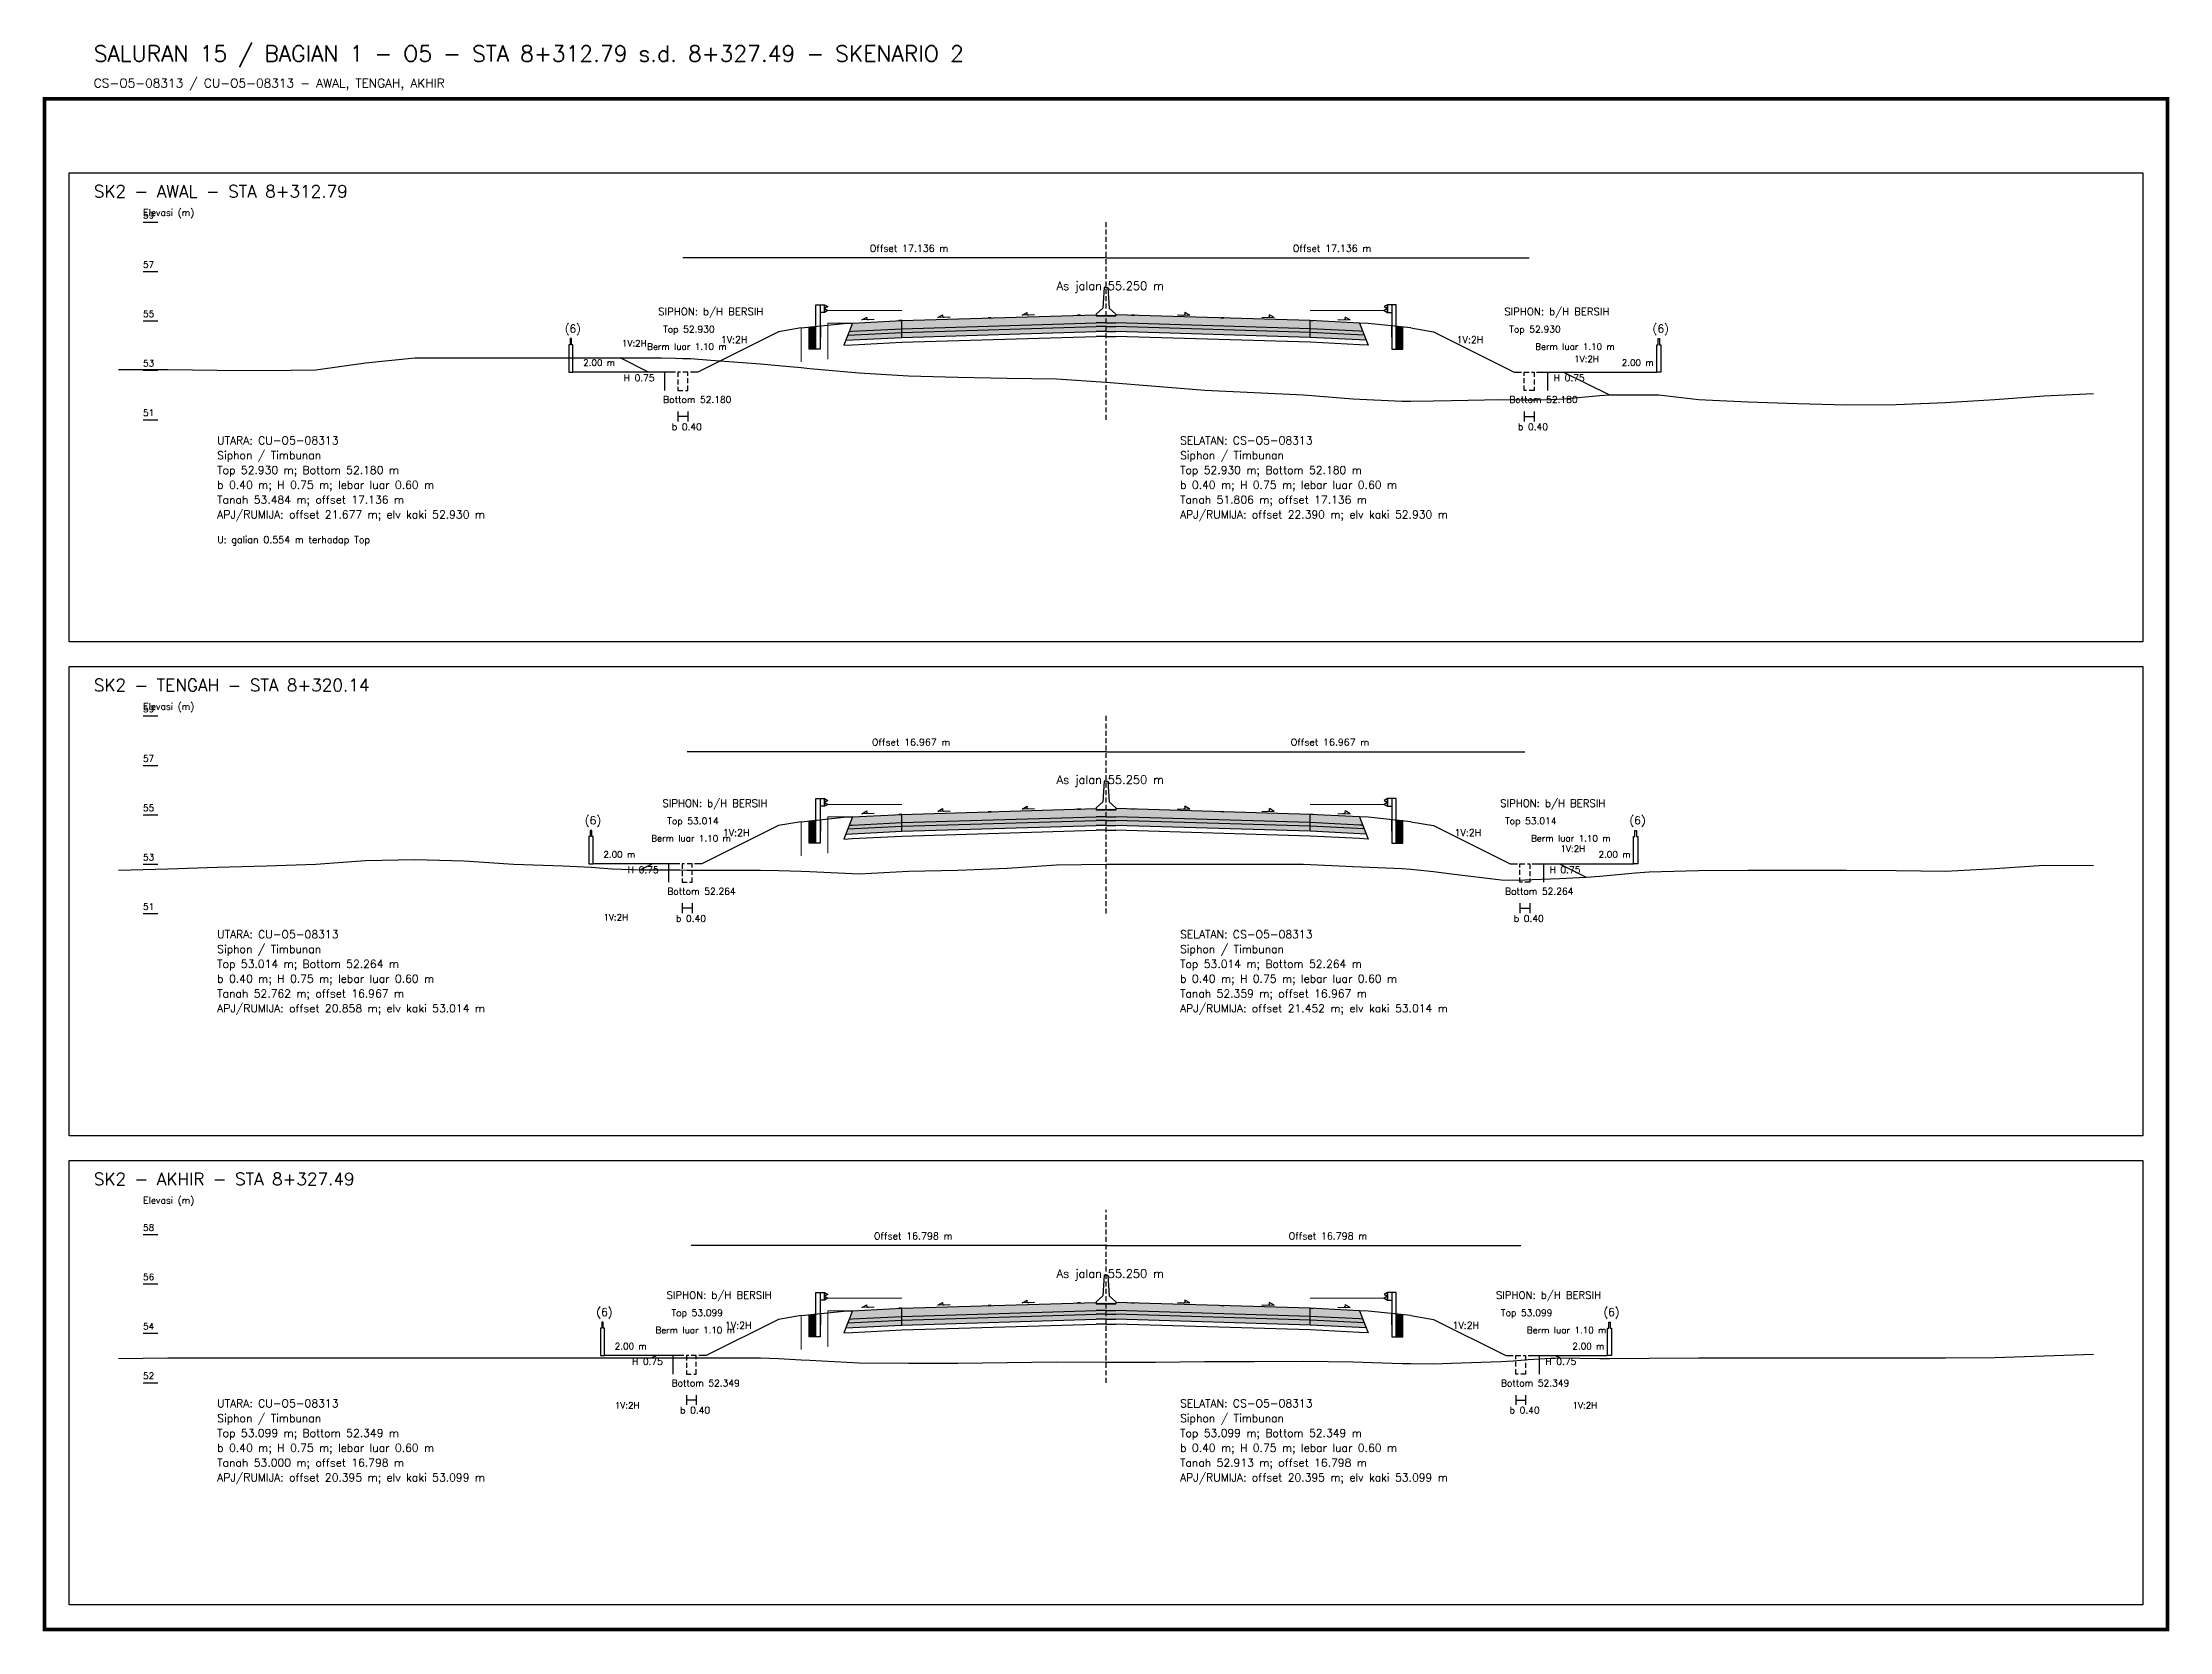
# Model space of a CAD drawing. Header units: metres. Extents: x -24715 to -24517, y 27498 to 30841.
# Drawn here: x -24618.7 to -24532.6, y 30197.3 to 30261.7 of the extents above; entities that cross this region are included whole.
import ezdxf

# ---------------------------------------------------------------- set-up
doc = ezdxf.new("R2010")
doc.units = ezdxf.units.M
doc.linetypes.add('PS_DASH', pattern=[0.3, 0.2, -0.1])
for name, color, linetype, lineweight in [('Dimensi', 230, 'Continuous', 20), ('GRS-ARSIR (HATCH)', 8, 'Continuous', 9), ('Guardrail', 20, 'Continuous', 30), ('HATCH - Beton ramping', 210, 'Continuous', 9), ('HATCH - LFA', 30, 'Continuous', 9), ('HATCH - Pavement', 50, 'Continuous', 9), ('Marka', 20, 'Continuous', 30), ('POT_ALL_GROUP', 2, 'Continuous', 70)]:
    doc.layers.add(name, color=color, linetype=linetype, lineweight=lineweight)
for name, color, linetype in [('POT_ALL_APJ', 2, 'Continuous'), ('POT_ALL_BORDER', 8, 'Continuous'), ('POT_ALL_BUILDING', 2, 'Continuous'), ('POT_ALL_CHANNEL2', 7, 'Continuous'), ('POT_ALL_DIM', 7, 'Continuous'), ('POT_ALL_GROUND', 1, 'Continuous'), ('POT_ALL_GUIDE', 8, 'Continuous'), ('POT_ALL_NOTE', 30, 'Continuous'), ('POT_ALL_ROAD', 4, 'Continuous')]:
    doc.layers.add(name, color=color, linetype=linetype)
doc.styles.get("Standard").update_dxf_attribs({"font": 'simplex.shx'})

msp = doc.modelspace()

# ---------------------------------------------------------------- texts
at = {"layer": 'POT_ALL_APJ'}
for s, height, p in [('(6)', 0.32, (-24597.57609, 30249.91127)), ('(6)', 0.32, (-24553.50956, 30249.91127)), ('2.00 m', 0.26, (-24596.82609, 30248.56127)), ('2.00 m', 0.26, (-24554.75956, 30248.56127)), ('(6)', 0.32, (-24596.75723, 30229.99575)), ('(6)', 0.32, (-24554.44757, 30229.99575)), ('2.00 m', 0.26, (-24596.00723, 30228.64575)), ('2.00 m', 0.26, (-24555.69757, 30228.64575)), ('(6)', 0.32, (-24596.29457, 30210.08023)), ('(6)', 0.32, (-24555.50422, 30210.08023)), ('2.00 m', 0.26, (-24595.54457, 30208.73023)), ('2.00 m', 0.26, (-24556.75422, 30208.73023))]:
    msp.add_text(s, height=height, dxfattribs=at).set_placement(p)
at = {"layer": 'POT_ALL_BUILDING'}
for p in [(-24593.78534, 30250.61127), (-24559.51344, 30250.61127), (-24593.61638, 30230.69575), (-24559.6824, 30230.69575), (-24593.44742, 30210.78023), (-24559.85136, 30210.78023)]:
    msp.add_text('SIPHON: b/H BERSIH', height=0.3, dxfattribs=at).set_placement(p)
at = {"layer": 'POT_ALL_CHANNEL2'}
for s, height, p in [('Top 52.930', 0.27, (-24593.58534, 30249.91127)), ('Top 52.930', 0.27, (-24559.31344, 30249.91127)), ('Bottom 52.180', 0.27, (-24593.58534, 30247.06127)), ('Bottom 52.180', 0.27, (-24559.31344, 30247.06127)), ('UTARA: CU-O5-08313', 0.32, (-24611.64939, 30245.3816)), ('SELATAN: CS-O5-08313', 0.32, (-24572.64939, 30245.3816)), ('Top 53.014', 0.27, (-24593.41638, 30229.99575)), ('Top 53.014', 0.27, (-24559.4824, 30229.99575)), ('Bottom 52.264', 0.27, (-24593.41638, 30227.14575)), ('Bottom 52.264', 0.27, (-24559.4824, 30227.14575)), ('UTARA: CU-O5-08313', 0.32, (-24611.64939, 30225.3816)), ('SELATAN: CS-O5-08313', 0.32, (-24572.64939, 30225.3816)), ('Top 53.099', 0.27, (-24593.24742, 30210.08023)), ('Top 53.099', 0.27, (-24559.65136, 30210.08023)), ('Bottom 52.349', 0.27, (-24593.24742, 30207.23023)), ('Bottom 52.349', 0.27, (-24559.65136, 30207.23023)), ('UTARA: CU-O5-08313', 0.32, (-24611.64939, 30206.3816)), ('SELATAN: CS-O5-08313', 0.32, (-24572.64939, 30206.3816))]:
    msp.add_text(s, height=height, dxfattribs=at).set_placement(p)
at = {"layer": 'POT_ALL_DIM'}
for s, height, p in [('SK2 - AWAL - STA 8+312.79', 0.5, (-24616.64939, 30255.3816)), ('59', 0.26, (-24614.64939, 30254.5316)), ('Elevasi (m)', 0.27, (-24614.64939, 30254.6316)), ('Offset 17.136 m', 0.28, (-24585.21737, 30253.1816)), ('Offset 17.136 m', 0.28, (-24568.08142, 30253.1816)), ('57', 0.26, (-24614.64939, 30252.5316)), ('As jalan 55.250 m', 0.34, (-24577.64939, 30251.6316)), ('55', 0.26, (-24614.64939, 30250.5316)), ('1V:2H', 0.26, (-24595.25572, 30249.34644)), ('Berm luar 1.10 m', 0.26, (-24594.23534, 30249.21127)), ('1V:2H', 0.28, (-24591.25233, 30249.47778)), ('1V:2H', 0.28, (-24561.44646, 30249.47778)), ('Berm luar 1.10 m', 0.26, (-24558.26344, 30249.21127)), ('53', 0.26, (-24614.64939, 30248.5316)), ('H 0.75', 0.27, (-24595.18534, 30247.93627)), ('H 0.75', 0.27, (-24557.51344, 30247.93627)), ('1V:2H', 0.26, (-24556.6865, 30248.71127)), ('51', 0.26, (-24614.64939, 30246.5316)), ('b 0.40', 0.27, (-24593.23534, 30245.96127)), ('b 0.40', 0.27, (-24558.96344, 30245.96127)), ('Siphon / Timbunan', 0.32, (-24611.64939, 30244.7816)), ('Siphon / Timbunan', 0.32, (-24572.64939, 30244.7816)), ('Top 52.930 m; Bottom 52.180 m', 0.32, (-24611.64939, 30244.1816)), ('b 0.40 m; H 0.75 m; lebar luar 0.60 m', 0.32, (-24611.64939, 30243.5816)), ('Top 52.930 m; Bottom 52.180 m', 0.32, (-24572.64939, 30244.1816)), ('b 0.40 m; H 0.75 m; lebar luar 0.60 m', 0.32, (-24572.64939, 30243.5816)), ('Tanah 53.484 m; offset 17.136 m', 0.32, (-24611.64939, 30242.9816)), ('Tanah 51.806 m; offset 17.136 m', 0.32, (-24572.64939, 30242.9816)), ('APJ/RUMIJA: offset 21.677 m; elv kaki 52.930 m', 0.32, (-24611.64939, 30242.3816)), ('APJ/RUMIJA: offset 22.390 m; elv kaki 52.930 m', 0.32, (-24572.64939, 30242.3816)), ('SK2 - TENGAH - STA 8+320.14', 0.5, (-24616.64939, 30235.3816)), ('59', 0.26, (-24614.64939, 30234.5316)), ('Elevasi (m)', 0.27, (-24614.64939, 30234.6316)), ('57', 0.26, (-24614.64939, 30232.5316)), ('Offset 16.967 m', 0.28, (-24585.13289, 30233.1816)), ('Offset 16.967 m', 0.28, (-24568.1659, 30233.1816)), ('As jalan 55.250 m', 0.34, (-24577.64939, 30231.6316)), ('55', 0.26, (-24614.64939, 30230.5316)), ('Berm luar 1.10 m', 0.26, (-24594.06638, 30229.29575)), ('1V:2H', 0.28, (-24591.16785, 30229.52002)), ('1V:2H', 0.28, (-24561.53094, 30229.52002)), ('Berm luar 1.10 m', 0.26, (-24558.4324, 30229.29575)), ('53', 0.26, (-24614.64939, 30228.5316)), ('1V:2H', 0.26, (-24557.23998, 30228.87453)), ('H 0.75', 0.27, (-24595.01638, 30228.02075)), ('H 0.75', 0.27, (-24557.6824, 30228.02075)), ('51', 0.26, (-24614.64939, 30226.5316)), ('1V:2H', 0.26, (-24596.00723, 30226.10031)), ('b 0.40', 0.27, (-24593.06638, 30226.04575)), ('b 0.40', 0.27, (-24559.1324, 30226.04575)), ('Siphon / Timbunan', 0.32, (-24611.64939, 30224.7816)), ('Siphon / Timbunan', 0.32, (-24572.64939, 30224.7816)), ('Top 53.014 m; Bottom 52.264 m', 0.32, (-24611.64939, 30224.1816)), ('Top 53.014 m; Bottom 52.264 m', 0.32, (-24572.64939, 30224.1816)), ('Tanah 52.762 m; offset 16.967 m', 0.32, (-24611.64939, 30222.9816)), ('b 0.40 m; H 0.75 m; lebar luar 0.60 m', 0.32, (-24611.64939, 30223.5816)), ('Tanah 52.359 m; offset 16.967 m', 0.32, (-24572.64939, 30222.9816)), ('b 0.40 m; H 0.75 m; lebar luar 0.60 m', 0.32, (-24572.64939, 30223.5816)), ('APJ/RUMIJA: offset 20.858 m; elv kaki 53.014 m', 0.32, (-24611.64939, 30222.3816)), ('APJ/RUMIJA: offset 21.452 m; elv kaki 53.014 m', 0.32, (-24572.64939, 30222.3816)), ('SK2 - AKHIR - STA 8+327.49', 0.5, (-24616.64939, 30215.3816)), ('Elevasi (m)', 0.27, (-24614.64939, 30214.6316)), ('58', 0.26, (-24614.64939, 30213.5316)), ('Offset 16.798 m', 0.28, (-24585.04841, 30213.1816)), ('Offset 16.798 m', 0.28, (-24568.25038, 30213.1816)), ('As jalan 55.250 m', 0.34, (-24577.64939, 30211.6316)), ('56', 0.26, (-24614.64939, 30211.5316)), ('54', 0.26, (-24614.64939, 30209.5316)), ('Berm luar 1.10 m', 0.26, (-24593.89742, 30209.38023)), ('1V:2H', 0.28, (-24591.08337, 30209.56226)), ('1V:2H', 0.28, (-24561.61542, 30209.56226)), ('Berm luar 1.10 m', 0.26, (-24558.60136, 30209.38023)), ('52', 0.26, (-24614.64939, 30207.5316)), ('H 0.75', 0.27, (-24594.84742, 30208.10523)), ('H 0.75', 0.27, (-24557.85136, 30208.10523)), ('Siphon / Timbunan', 0.32, (-24611.64939, 30205.7816)), ('1V:2H', 0.26, (-24595.54457, 30206.3316)), ('b 0.40', 0.27, (-24592.89742, 30206.13023)), ('Siphon / Timbunan', 0.32, (-24572.64939, 30205.7816)), ('b 0.40', 0.27, (-24559.30136, 30206.13023)), ('1V:2H', 0.26, (-24556.75422, 30206.3316)), ('Top 53.099 m; Bottom 52.349 m', 0.32, (-24611.64939, 30205.1816)), ('Top 53.099 m; Bottom 52.349 m', 0.32, (-24572.64939, 30205.1816)), ('Tanah 53.000 m; offset 16.798 m', 0.32, (-24611.64939, 30203.9816)), ('b 0.40 m; H 0.75 m; lebar luar 0.60 m', 0.32, (-24611.64939, 30204.5816)), ('Tanah 52.913 m; offset 16.798 m', 0.32, (-24572.64939, 30203.9816)), ('b 0.40 m; H 0.75 m; lebar luar 0.60 m', 0.32, (-24572.64939, 30204.5816)), ('APJ/RUMIJA: offset 20.395 m; elv kaki 53.099 m', 0.32, (-24611.64939, 30203.3816)), ('APJ/RUMIJA: offset 20.395 m; elv kaki 53.099 m', 0.32, (-24572.64939, 30203.3816))]:
    msp.add_text(s, height=height, dxfattribs=at).set_placement(p)
at = {"layer": 'POT_ALL_GROUP', "lineweight": 0}
for s, height, p in [('SALURAN 15 / BAGIAN 1 - O5 - STA 8+312.79 s.d. 8+327.49 - SKENARIO 2', 0.65, (-24616.64939, 30260.8816)), ('CS-O5-08313 / CU-O5-08313 - AWAL, TENGAH, AKHIR', 0.36, (-24616.64939, 30259.8316))]:
    msp.add_text(s, height=height, dxfattribs=at).set_placement(p)
at = {"layer": 'POT_ALL_NOTE'}
msp.add_text('U: galian 0.554 m terhadap Top', height=0.28, dxfattribs=at).set_placement((-24611.64939, 30241.3816))

# ---------------------------------------------------------------- blocks, each defined once
blk = doc.blocks.new('JALAN_ASLI_TIPIKAL_2OKT_METER')
at = {"layer": 'Guardrail', "lineweight": 9}
h = blk.add_hatch(dxfattribs=at)
h.set_pattern_fill('JIS_LC_20', color=256, scale=0.002)
h.set_pattern_definition([(45, (-29.65569, -21.99233), (-0.02828427, 0.02828427), []), (45, (-29.65489, -21.99233), (-0.02828427, 0.02828427), [])])
h.paths.add_polyline_path([(-12.025, -1.394), (-11.753, -1.394), (-11.753, -0.471), (-12.018, -0.498)])
h = blk.add_hatch(dxfattribs=at)
h.set_pattern_fill('JIS_LC_20', color=256, scale=0.002)
h.set_pattern_definition([(45, (-29.40569, -21.99233), (-0.02828427, 0.02828427), []), (45, (-29.40489, -21.99233), (-0.02828427, 0.02828427), [])])
h.paths.add_polyline_path([(12.018, -0.498), (11.753, -0.471), (11.753, -1.394), (12.025, -1.394)])
at = {"layer": 'HATCH - Beton ramping'}
h = blk.add_hatch(dxfattribs=at)
h.set_pattern_fill('AR-CONC', color=256, scale=0.0005)
h.set_pattern_definition([(50, (-28.949556, -21.99233), (0.09109233, -0.00796954), [0.009525, -0.104775]), (355, (-28.94956, -21.99233), (-0.0176217, 0.09552842), [0.00762, -0.0838203]), (100.45144, (-28.941965, -21.992995), (0.07347062, 0.08755888), [0.008095, -0.08904512]), (46.1842, (-28.94956, -21.96693), (0.13553952, -0.02102116), [0.0142875, -0.1571625]), (96.63556, (-28.93826, -21.96868), (0.11870207, 0.12371306), [0.0121425, -0.1335678]), (351.18415, (-28.94956, -21.96693), (0.11870207, 0.12371306), [0.01143, -0.12572987]), (21, (-28.936856, -21.97328), (0.0758072, -0.0511326), [0.009525, -0.104775]), (326, (-28.93686, -21.97328), (0.03090101, 0.09209398), [0.00762, -0.08382]), (71.45144, (-28.93054, -21.97754), (0.1067082, 0.04096138), [0.008095, -0.08904497]), (37.5, (-28.949556, -21.99233), (0.001544302, 0.04227752), [0, -0.082804, 0, -0.08509, 0, -0.0841375]), (7.5, (-28.949556, -21.99233), (0.03340983, 0.05009029), [0, -0.048514, 0, -0.080899, 0, -0.0320675]), (327.5, (-28.977877, -21.99233), (0.067795298, -0.002864372), [0, -0.03175, 0, -0.09906, 0, -0.131445]), (317.5, (-28.990577, -21.99233), (0.07406459, 0.01271325), [0, -0.041275, 0, -0.065786, 0, -0.093345])])
h.paths.add_polyline_path([(-8.27, -0.566), (-10.401, -0.666), (-10.461, -0.826), (-8.27, -0.716)])
h.paths.add_polyline_path([(-0.4, -0.48), (0, -0.48), (0, -0.33), (-0.4, -0.33), (-8.27, -0.566), (-8.27, -0.716)])
h = blk.add_hatch(dxfattribs=at)
h.set_pattern_fill('AR-CONC', color=256, scale=0.0005)
h.set_pattern_definition([(50, (-28.699556, -21.99233), (0.09109233, -0.00796954), [0.009525, -0.104775]), (355, (-28.69956, -21.99233), (-0.01762171, 0.09552842), [0.00762, -0.0838203]), (100.45144, (-28.691965, -21.992995), (0.07347062, 0.08755888), [0.008095, -0.08904512]), (46.1842, (-28.69956, -21.96693), (0.13553952, -0.02102116), [0.0142875, -0.1571625]), (96.63556, (-28.68826, -21.96868), (0.11870207, 0.12371306), [0.0121425, -0.1335678]), (351.18415, (-28.69956, -21.96693), (0.11870207, 0.12371306), [0.01143, -0.12572987]), (21, (-28.686856, -21.97328), (0.0758072, -0.0511326), [0.009525, -0.104775]), (326, (-28.68686, -21.97328), (0.03090101, 0.09209398), [0.00762, -0.08382]), (71.45144, (-28.68054, -21.97754), (0.10670821, 0.04096138), [0.008095, -0.08904497]), (37.5, (-28.699556, -21.99233), (0.001544302, 0.04227752), [0, -0.082804, 0, -0.08509, 0, -0.0841375]), (7.5, (-28.699556, -21.99233), (0.03340983, 0.050090287), [0, -0.048514, 0, -0.080899, 0, -0.0320675]), (327.5, (-28.727877, -21.99233), (0.067795298, -0.002864372), [0, -0.03175, 0, -0.09906, 0, -0.131445]), (317.5, (-28.740577, -21.99233), (0.07406459, 0.012713246), [0, -0.041275, 0, -0.065786, 0, -0.093345])])
h.paths.add_polyline_path([(8.27, -0.566), (10.401, -0.666), (10.461, -0.826), (8.27, -0.716)])
h.paths.add_polyline_path([(0.4, -0.48), (0, -0.48), (0, -0.33), (0.4, -0.33), (8.27, -0.566), (8.27, -0.716)])
at = {"layer": 'HATCH - LFA'}
h = blk.add_hatch(dxfattribs=at)
h.set_pattern_fill('GRAVEL', color=256, scale=0.0075)
h.set_pattern_definition([(228.012788, (-28.812396, -21.801831), (-1.524, -1.7145), [0.0256291, -2.5372863]), (184.96974, (-28.829541, -21.820881), (2.2859999991, 0.1905000109), [0.04398035, -4.3540537]), (132.510447, (-28.873356, -21.824691), (1.9050000008, -2.0954999993), [0.0310111, -3.0701042]), (267.27369, (-28.947651, -21.872316), (0.1905000004, 3.81), [0.0400503, -3.9649828]), (292.833654, (-28.949556, -21.912321), (-0.9525, 2.286), [0.0392725, -3.8879856]), (357.27369, (-28.934316, -21.948516), (-3.81, 0.1905000004), [0.0400503, -3.9649828]), (37.69424, (-28.894311, -21.950421), (-2.4764999999, -1.9050000001), [0.0529645, -5.24348365]), (72.255328, (-28.852401, -21.918036), (1.3335000004, 4.1909999999), [0.050004, -4.95039425]), (121.429566, (-28.837161, -21.870411), (-1.5240000002, 2.4764999999), [0.040186, -3.9784159]), (175.23636, (-28.858116, -21.836121), (2.0955, -0.1905), [0.0458785, -2.2480453]), (222.397438, (-28.903836, -21.832311), (-2.2859999999, -2.0955000001), [0.05933084, -5.8737579]), (138.814075, (-28.759056, -21.874221), (-1.3335, 1.143), [0.0202503, -2.0047924]), (171.469234, (-28.774296, -21.860886), (2.4765, -0.3809999996), [0.03852615, -3.8140979]), (225, (-28.8124, -21.85517), (0, -0.1905), [0.0269407, -0.242467]), (203.19859, (-28.82573, -21.832311), (0.9525, 0.381), [0.0145081, -1.4362967]), (291.80141, (-28.839066, -21.838026), (-0.1905, 0.5715), [0.0205174, -1.0053565]), (30.96376, (-28.831446, -21.857076), (0.5715, 0.381), [0.033324, -1.0774724]), (161.56505, (-28.80287, -21.83993), (0.381, -0.1905), [0.0240965, -0.5783174]), (16.38954, (-28.949556, -21.838026), (1.905, 0.5715), [0.0337566, -3.341912]), (70.346176, (-28.917171, -21.828501), (-0.762, -2.0955), [0.0283199, -2.8036662]), (293.19859, (-28.80287, -21.801831), (-0.381, 0.9525), [0.029016, -1.4217888]), (343.61046, (-28.791441, -21.828501), (-1.905, 0.5715), [0.0337566, -3.341912]), (339.443955, (-28.949556, -21.956136), (-0.9525, 0.381), [0.0325526, -1.5950801]), (294.77514, (-28.919076, -21.967566), (-0.952500001, 2.0954999995), [0.0272754, -2.7002695]), (66.80141, (-28.800966, -21.992331), (0.381, 0.9525), [0.029016, -1.4217888]), (17.354025, (-28.789536, -21.965661), (-2.4765, -0.762), [0.0319337, -3.1614282]), (69.443955, (-28.89431, -21.992331), (-0.381, -0.9525), [0.0162763, -1.6113564]), (101.30993, (-28.812396, -21.99233), (-0.1905, 0.762), [0.0097136, -0.9616496]), (165.96376, (-28.8143, -21.982806), (0.5715, -0.1905), [0.0392725, -0.7461791]), (186.009006, (-28.852401, -21.973281), (1.905, 0.1905), [0.036395, -3.6031024]), (303.69007, (-28.831446, -21.87422), (-0.1905, 0.381), [0.0274743, -0.6593832]), (353.157227, (-28.816206, -21.897081), (3.2385, -0.3809999998), [0.0479668, -4.7487007]), (60.945396, (-28.76858, -21.902796), (-0.762, -1.3335), [0.0196131, -1.9417044]), (90, (-28.75906, -21.88565), (-0.1905, 0.1905), [0.01143, -0.17907]), (120.256437, (-28.856211, -21.967566), (0.762, -1.3335), [0.026465, -2.6200456]), (48.012787, (-28.869546, -21.944706), (1.524, 1.7145), [0.0512582, -2.5116572]), (0, (-28.83526, -21.9066), (0.1905, 0.1905), [0.04953, -0.14097]), (325.304846, (-28.785726, -21.906606), (1.9050000007, -1.333499999), [0.0301207, -2.9819488]), (254.0546, (-28.76096, -21.92375), (-0.1905, -0.762), [0.0277372, -1.3591238]), (207.645975, (-28.768581, -21.950421), (-3.6195000001, -1.9049999997), [0.0451609, -4.4709348]), (175.426079, (-28.808586, -21.971376), (-2.4765, 0.1905), [0.0477772, -4.7299385])])
h.paths.add_polyline_path([(-8.27, -0.716), (-10.461, -0.826), (-10.54, -1.03), (-8.27, -0.916)])
h.paths.add_polyline_path([(-0.4, -0.68), (0, -0.68), (0, -0.48), (-0.4, -0.48), (-8.27, -0.716), (-8.27, -0.916)])
h = blk.add_hatch(dxfattribs=at)
h.set_pattern_fill('GRAVEL', color=256, scale=0.0075)
h.set_pattern_definition([(228.012788, (-28.562396, -21.801831), (-1.524, -1.7145), [0.0256291, -2.5372863]), (184.96974, (-28.579541, -21.820881), (2.2859999991, 0.1905000109), [0.04398035, -4.3540537]), (132.510447, (-28.623356, -21.824691), (1.9050000008, -2.0954999993), [0.0310111, -3.0701042]), (267.27369, (-28.697651, -21.872316), (0.1905000004, 3.81), [0.04005034, -3.9649828]), (292.833654, (-28.699556, -21.912321), (-0.9525, 2.286), [0.0392725, -3.8879856]), (357.27369, (-28.684316, -21.948516), (-3.81, 0.1905000004), [0.04005034, -3.9649828]), (37.69424, (-28.644311, -21.950421), (-2.4764999999, -1.9050000001), [0.0529645, -5.24348365]), (72.255328, (-28.602401, -21.918036), (1.3335000004, 4.1909999999), [0.050004, -4.95039425]), (121.429566, (-28.587161, -21.870411), (-1.5240000002, 2.4764999999), [0.040186, -3.9784159]), (175.23636, (-28.608116, -21.836121), (2.0955, -0.1905000003), [0.0458785, -2.2480453]), (222.397438, (-28.653836, -21.832311), (-2.2859999999, -2.0955000001), [0.05933084, -5.87375794]), (138.814075, (-28.509056, -21.874221), (-1.3335, 1.143), [0.02025034, -2.0047924]), (171.469234, (-28.524296, -21.860886), (2.4765, -0.3809999996), [0.03852615, -3.8140979]), (225, (-28.5624, -21.85517), (0, -0.1905), [0.0269407, -0.242467]), (203.19859, (-28.57573, -21.832311), (0.9525, 0.381), [0.0145081, -1.4362967]), (291.80141, (-28.589066, -21.838026), (-0.1905, 0.5715), [0.0205174, -1.0053565]), (30.96376, (-28.581446, -21.857076), (0.5715, 0.381), [0.033324, -1.0774724]), (161.56505, (-28.55287, -21.83993), (0.381, -0.1905), [0.0240965, -0.57831736]), (16.38954, (-28.699556, -21.838026), (1.905, 0.5715), [0.0337566, -3.341912]), (70.346176, (-28.667171, -21.828501), (-0.762, -2.0955), [0.0283199, -2.8036662]), (293.19859, (-28.55287, -21.801831), (-0.381, 0.9525), [0.029016, -1.4217888]), (343.61046, (-28.541441, -21.828501), (-1.905, 0.5714999999), [0.0337566, -3.341912]), (339.443955, (-28.699556, -21.956136), (-0.9525, 0.381), [0.03255264, -1.5950801]), (294.77514, (-28.669076, -21.967566), (-0.952500001, 2.0954999995), [0.0272754, -2.7002695]), (66.80141, (-28.550966, -21.992331), (0.381, 0.9525), [0.029016, -1.4217888]), (17.354025, (-28.539536, -21.965661), (-2.4765, -0.7620000002), [0.0319337, -3.1614282]), (69.443955, (-28.64431, -21.992331), (-0.381, -0.9525), [0.0162763, -1.6113564]), (101.30993, (-28.562396, -21.99233), (-0.1905, 0.762), [0.0097136, -0.9616496]), (165.96376, (-28.5643, -21.982806), (0.5715, -0.1905), [0.0392725, -0.7461791]), (186.009006, (-28.602401, -21.973281), (1.905, 0.1905), [0.036395, -3.6031024]), (303.69007, (-28.581446, -21.87422), (-0.1905, 0.381), [0.0274743, -0.6593832]), (353.157227, (-28.566206, -21.897081), (3.2385, -0.3809999998), [0.04796676, -4.7487007]), (60.945396, (-28.51858, -21.902796), (-0.762, -1.3335), [0.0196131, -1.9417044]), (90, (-28.50906, -21.88565), (-0.1905, 0.1905), [0.01143, -0.17907]), (120.256437, (-28.606211, -21.967566), (0.762, -1.3335), [0.026465, -2.62004556]), (48.012787, (-28.619546, -21.944706), (1.524, 1.7145), [0.0512582, -2.5116572]), (0, (-28.58526, -21.9066), (0.1905, 0.1905), [0.04953, -0.14097]), (325.304846, (-28.535726, -21.906606), (1.9050000007, -1.333499999), [0.0301207, -2.98194875]), (254.054604, (-28.51096, -21.92375), (-0.1905, -0.762), [0.0277372, -1.35912375]), (207.645975, (-28.518581, -21.950421), (-3.6195000001, -1.9049999997), [0.0451609, -4.4709348]), (175.426079, (-28.558586, -21.971376), (-2.4765, 0.1905), [0.0477772, -4.7299385])])
h.paths.add_polyline_path([(8.27, -0.716), (10.461, -0.826), (10.54, -1.03), (8.27, -0.916)])
h.paths.add_polyline_path([(0.4, -0.68), (0, -0.68), (0, -0.48), (0.4, -0.48), (8.27, -0.716), (8.27, -0.916)])
at = {"layer": 'HATCH - Pavement'}
h = blk.add_hatch(dxfattribs=at)
h.set_pattern_fill('AR-CONC', color=256, scale=0.001)
h.set_pattern_definition([(50, (-89.43046, -52.62889), (0.18218467, -0.01593909), [0.01905, -0.20955]), (355, (-89.43046, -52.6289), (-0.03524342, 0.19105685), [0.01524, -0.1676406]), (100.45144, (-89.41528, -52.63022), (0.14694125, 0.17511775), [0.01619, -0.17809024]), (46.1842, (-89.43046, -52.5781), (0.27107904, -0.04204233), [0.028575, -0.314325]), (96.63556, (-89.40787, -52.5816), (0.23740413, 0.2474261), [0.024285, -0.2671356]), (351.18415, (-89.43046, -52.5781), (0.2374041, 0.2474261), [0.02286, -0.2514597]), (21, (-89.40506, -52.59079), (0.1516144, -0.1022652), [0.01905, -0.20955]), (326, (-89.40506, -52.5908), (0.06180203, 0.18418797), [0.01524, -0.16764]), (71.45144, (-89.39243, -52.59931), (0.21341642, 0.08192277), [0.01619, -0.17808994]), (37.5, (-89.43046, -52.62889), (0.003088603, 0.08455504), [0, -0.165608, 0, -0.17018, 0, -0.168275]), (7.5, (-89.43046, -52.62889), (0.06681966, 0.100180575), [0, -0.097028, 0, -0.161798, 0, -0.064135]), (327.5, (-89.4871, -52.62889), (0.135590595, -0.005728744), [0, -0.0635, 0, -0.19812, 0, -0.26289]), (317.5, (-89.5125, -52.62889), (0.14812918, 0.02542649), [0, -0.08255, 0, -0.131572, 0, -0.18669])])
h.paths.add_polyline_path([(-8.27, -0.236), (-10.27, -0.336), (-10.401, -0.673), (-10.27, -0.666), (-8.27, -0.566)])
h.paths.add_polyline_path([(-0.4, -0.33), (0, -0.33), (0, 0), (-0.4, 0), (-8.27, -0.236), (-8.27, -0.566)])
h = blk.add_hatch(dxfattribs=at)
h.set_pattern_fill('AR-CONC', color=256, scale=0.001)
h.set_pattern_definition([(50, (-89.18046, -52.62889), (0.18218467, -0.01593909), [0.01905, -0.20955]), (355, (-89.18046, -52.6289), (-0.03524342, 0.19105685), [0.01524, -0.16764058]), (100.45144, (-89.16528, -52.63022), (0.14694125, 0.17511775), [0.01619, -0.17809024]), (46.1842, (-89.18046, -52.5781), (0.27107904, -0.04204233), [0.028575, -0.314325]), (96.63556, (-89.15787, -52.5816), (0.23740413, 0.2474261), [0.024285, -0.2671356]), (351.18415, (-89.18046, -52.5781), (0.2374041, 0.2474261), [0.02286, -0.2514597]), (21, (-89.15506, -52.59079), (0.1516144, -0.1022652), [0.01905, -0.20955]), (326, (-89.15506, -52.5908), (0.06180203, 0.18418797), [0.01524, -0.16764]), (71.45144, (-89.14243, -52.59931), (0.21341642, 0.08192277), [0.01619, -0.17808994]), (37.5, (-89.18046, -52.62889), (0.003088603, 0.08455504), [0, -0.165608, 0, -0.17018, 0, -0.168275]), (7.5, (-89.18046, -52.62889), (0.06681966, 0.100180575), [0, -0.097028, 0, -0.161798, 0, -0.064135]), (327.5, (-89.2371, -52.62889), (0.135590595, -0.005728744), [0, -0.0635, 0, -0.19812, 0, -0.26289]), (317.5, (-89.2625, -52.62889), (0.14812918, 0.02542649), [0, -0.08255, 0, -0.131572, 0, -0.18669])])
h.paths.add_polyline_path([(8.27, -0.236), (10.27, -0.336), (10.401, -0.673), (10.27, -0.666), (8.27, -0.566)])
h.paths.add_polyline_path([(0.4, -0.33), (0, -0.33), (0, 0), (0.4, 0), (8.27, -0.236), (8.27, -0.566)])
at = {"layer": 'Marka'}
h = blk.add_hatch(color=256, dxfattribs=at)
h.dxf.hatch_style = 1
h.paths.add_polyline_path([(-8.27, -0.23), (-8.39, -0.236), (-8.39, -0.242), (-8.27, -0.236)])
h.paths.add_polyline_path([(-4.65, -0.122), (-4.77, -0.125), (-4.77, -0.131), (-4.65, -0.128)])
h.paths.add_polyline_path([(-1.03, -0.019), (-1.03, -0.013), (-1.15, -0.017), (-1.15, -0.023)])
h = blk.add_hatch(color=256, dxfattribs=at)
h.dxf.hatch_style = 1
h.paths.add_polyline_path([(8.27, -0.23), (8.39, -0.236), (8.39, -0.242), (8.27, -0.236)])
h.paths.add_polyline_path([(4.65, -0.122), (4.77, -0.125), (4.77, -0.131), (4.65, -0.128)])
h.paths.add_polyline_path([(1.03, -0.019), (1.03, -0.013), (1.15, -0.017), (1.15, -0.023)])
for p, q in [((-8.27, -0.236), (-0.4, 0)), ((8.27, -0.236), (0.4, 0)), ((-12.353, -0.533), (-10.622, -0.354)), ((-10.27, -0.336), (-10.62, -1.234)), ((-10.62, -0.354), (-10.27, -0.336)), ((-10.461, -0.826), (-8.27, -0.716)), ((-10.401, -0.673), (-10.27, -0.666)), ((-10.27, -0.336), (-8.27, -0.236)), ((-10.27, -0.666), (-8.27, -0.566)), ((-8.27, -0.916), (-8.27, -0.236)), ((-8.27, -0.566), (-0.4, -0.33)), ((-8.27, -0.716), (-0.4, -0.48)), ((-8.27, -0.916), (-0.4, -0.68)), ((0, -0.05), (-0.4, -0.05)), ((0, -0.33), (-0.4, -0.33)), ((0, -0.48), (-0.4, -0.48)), ((0, -0.68), (-0.4, -0.68)), ((0, -0.05), (0.4, -0.05)), ((0, -0.33), (0.4, -0.33)), ((0, -0.48), (0.4, -0.48)), ((0, -0.68), (0.4, -0.68)), ((8.27, -0.566), (0.4, -0.33)), ((8.27, -0.716), (0.4, -0.48)), ((8.27, -0.916), (0.4, -0.68)), ((8.27, -0.916), (8.27, -0.236)), ((10.27, -0.336), (8.27, -0.236)), ((10.27, -0.666), (8.27, -0.566)), ((10.461, -0.826), (8.27, -0.716)), ((10.27, -0.336), (10.62, -1.234)), ((10.62, -0.354), (10.27, -0.336)), ((10.401, -0.673), (10.27, -0.666)), ((12.353, -0.533), (10.622, -0.354)), ((-10.62, -1.234), (-10.27, -1.216)), ((-10.54, -1.03), (-8.27, -0.916)), ((-10.27, -1.216), (-8.27, -1.116)), ((-8.27, -1.116), (-0.4, -0.88)), ((0, -0.88), (-0.4, -0.88)), ((0, -0.88), (0.4, -0.88)), ((8.27, -1.116), (0.4, -0.88)), ((10.54, -1.03), (8.27, -0.916)), ((10.27, -1.216), (8.27, -1.116)), ((10.62, -1.234), (10.27, -1.216))]:
    blk.add_line(p, q)
for points in [[(0, 1.11), (-0.075, 1.11), (-0.125, 0.27), (-0.4, 0.03), (-0.4, -0.05), (0, -0.05)], [(0, 1.11), (0.075, 1.11), (0.125, 0.27), (0.4, 0.03), (0.4, -0.05), (0, -0.05)], [(-6.818, -0.116), (-6.616, 0)], [(-3.401, -0.02), (-3.199, 0.096)], [(3.401, -0.02), (3.199, 0.096)], [(6.818, -0.116), (6.616, 0)], [(-9.887, -0.208), (-9.686, -0.092)], [(-9.387, -0.193), (-9.887, -0.208)], [(-6.318, -0.101), (-6.818, -0.116)], [(-2.901, -0.005), (-3.401, -0.02)], [(2.901, -0.005), (3.401, -0.02)], [(6.318, -0.101), (6.818, -0.116)], [(9.387, -0.193), (9.887, -0.208)], [(9.887, -0.208), (9.686, -0.092)]]:
    blk.add_lwpolyline(points)
for centre, start, end in [((-6.556, -0.037), 148.28164, 271.71836), ((-3.139, 0.059), 148.28164, 271.71836), ((3.139, 0.059), 268.28164, 31.71836), ((6.556, -0.037), 268.28164, 31.71836), ((-9.625, -0.129), 148.28164, 271.71836), ((9.625, -0.129), 268.28164, 31.71836)]:
    blk.add_arc(centre, 0.0711, start, end)
at = {"layer": 'Dimensi'}
for p, q in [((-8.27, 0.168), (-11.27, 0.168)), ((8.27, 0.168), (11.27, 0.168))]:
    blk.add_line(p, q, dxfattribs=at)
at = {"layer": 'GRS-ARSIR (HATCH)'}
for p, q in [((-12.353, -0.533), (-12.353, -1.909)), ((-11.27, -0.336), (-11.27, -1.803)), ((-10.27, -0.336), (-11.27, -0.336))]:
    blk.add_line(p, q, dxfattribs=at)
at = {"layer": 'Guardrail'}
for points in [[(-11.753, -1.394), (-11.753, 0.406), (-11.575, 0.406), (-11.575, -1.394), (-11.753, -1.394)], [(-11.575, 0.406), (-11.397, 0.406), (-11.397, 0.094), (-11.575, 0.094)], [(-11.397, 0.25), (-11.397, 0.406), (-11.262, 0.328), (-11.397, 0.25)], [(-11.397, 0.094), (-11.397, 0.25), (-11.262, 0.172), (-11.397, 0.094)], [(11.397, 0.25), (11.397, 0.406), (11.262, 0.328), (11.397, 0.25)], [(11.397, 0.094), (11.397, 0.25), (11.262, 0.172), (11.397, 0.094)], [(11.575, 0.406), (11.397, 0.406), (11.397, 0.094), (11.575, 0.094)], [(11.753, -1.394), (11.753, 0.406), (11.575, 0.406), (11.575, -1.394), (11.753, -1.394)], [(-11.575, -1.394), (-12.025, -1.394), (-12.018, -0.498), (-11.568, -0.453), (-11.575, -1.394)], [(11.575, -1.394), (12.025, -1.394), (12.018, -0.498), (11.568, -0.453), (11.575, -1.394)]]:
    blk.add_lwpolyline(points, dxfattribs=at)
at = {"layer": 'Marka'}
for points in [[(-8.39, -0.242), (-8.27, -0.236), (-8.27, -0.23), (-8.39, -0.236), (-8.39, -0.242)], [(8.39, -0.242), (8.27, -0.236), (8.27, -0.23), (8.39, -0.236), (8.39, -0.242)]]:
    blk.add_lwpolyline(points, dxfattribs=at)
for points in [[(-4.65, -0.122), (-4.77, -0.125), (-4.77, -0.131), (-4.65, -0.128)], [(-1.03, -0.013), (-1.15, -0.017), (-1.15, -0.023), (-1.03, -0.019)], [(1.03, -0.013), (1.15, -0.017), (1.15, -0.023), (1.03, -0.019)], [(4.65, -0.122), (4.77, -0.125), (4.77, -0.131), (4.65, -0.128)]]:
    blk.add_lwpolyline(points, close=True, dxfattribs=at)

# ---------------------------------------------------------------- linework, layer by layer
at = {"layer": 'POT_ALL_APJ', "linetype": 'Continuous'}
for points in [[(-24597.41109, 30249.41568), (-24597.41109, 30248.31127), (-24597.24109, 30248.31127), (-24597.24109, 30249.41568), (-24597.29609, 30249.41568), (-24597.29609, 30249.66568), (-24597.32609, 30249.66568), (-24597.35609, 30249.66568), (-24597.35609, 30249.41568), (-24597.41109, 30249.41568)], [(-24553.17456, 30249.41568), (-24553.17456, 30248.31127), (-24553.34456, 30248.31127), (-24553.34456, 30249.41568), (-24553.28956, 30249.41568), (-24553.28956, 30249.66568), (-24553.25956, 30249.66568), (-24553.22956, 30249.66568), (-24553.22956, 30249.41568), (-24553.17456, 30249.41568)], [(-24594.18534, 30248.31127), (-24597.24109, 30248.31127)], [(-24557.11344, 30248.31127), (-24553.34456, 30248.31127)], [(-24596.59223, 30229.50016), (-24596.59223, 30228.39575), (-24596.42223, 30228.39575), (-24596.42223, 30229.50016), (-24596.47723, 30229.50016), (-24596.47723, 30229.75016), (-24596.50723, 30229.75016), (-24596.53723, 30229.75016), (-24596.53723, 30229.50016), (-24596.59223, 30229.50016)], [(-24554.11257, 30229.50016), (-24554.11257, 30228.39575), (-24554.28257, 30228.39575), (-24554.28257, 30229.50016), (-24554.22757, 30229.50016), (-24554.22757, 30229.75016), (-24554.19757, 30229.75016), (-24554.16757, 30229.75016), (-24554.16757, 30229.50016), (-24554.11257, 30229.50016)], [(-24594.01638, 30228.39575), (-24596.42223, 30228.39575)], [(-24557.2824, 30228.39575), (-24554.28257, 30228.39575)], [(-24596.12957, 30209.58464), (-24596.12957, 30208.48023), (-24595.95957, 30208.48023), (-24595.95957, 30209.58464), (-24596.01457, 30209.58464), (-24596.01457, 30209.83464), (-24596.04457, 30209.83464), (-24596.07457, 30209.83464), (-24596.07457, 30209.58464), (-24596.12957, 30209.58464)], [(-24555.16922, 30209.58464), (-24555.16922, 30208.48023), (-24555.33922, 30208.48023), (-24555.33922, 30209.58464), (-24555.28422, 30209.58464), (-24555.28422, 30209.83464), (-24555.25422, 30209.83464), (-24555.22422, 30209.83464), (-24555.22422, 30209.58464), (-24555.16922, 30209.58464)], [(-24593.84742, 30208.48023), (-24595.95957, 30208.48023)], [(-24557.45136, 30208.48023), (-24555.33922, 30208.48023)]]:
    msp.add_lwpolyline(points, dxfattribs=at)
at = {"layer": 'POT_ALL_BORDER', "linetype": 'Continuous'}
for points in [[(-24617.64939, 30256.3816), (-24533.64939, 30256.3816), (-24533.64939, 30237.3816), (-24617.64939, 30237.3816), (-24617.64939, 30256.3816)], [(-24617.64939, 30236.3816), (-24533.64939, 30236.3816), (-24533.64939, 30217.3816), (-24617.64939, 30217.3816), (-24617.64939, 30236.3816)], [(-24617.64939, 30216.3816), (-24533.64939, 30216.3816), (-24533.64939, 30198.3816), (-24617.64939, 30198.3816), (-24617.64939, 30216.3816)]]:
    msp.add_lwpolyline(points, dxfattribs=at)
at = {"layer": 'POT_ALL_BUILDING', "linetype": 'PS_DASH'}
for points in [[(-24592.58534, 30248.31127), (-24592.98534, 30248.31127), (-24592.98534, 30247.56127), (-24592.58534, 30247.56127), (-24592.58534, 30248.31127)], [(-24558.71344, 30248.31127), (-24558.31344, 30248.31127), (-24558.31344, 30247.56127), (-24558.71344, 30247.56127), (-24558.71344, 30248.31127)], [(-24592.41638, 30228.39575), (-24592.81638, 30228.39575), (-24592.81638, 30227.64575), (-24592.41638, 30227.64575), (-24592.41638, 30228.39575)], [(-24558.8824, 30228.39575), (-24558.4824, 30228.39575), (-24558.4824, 30227.64575), (-24558.8824, 30227.64575), (-24558.8824, 30228.39575)], [(-24592.24742, 30208.48023), (-24592.64742, 30208.48023), (-24592.64742, 30207.73023), (-24592.24742, 30207.73023), (-24592.24742, 30208.48023)], [(-24559.05136, 30208.48023), (-24558.65136, 30208.48023), (-24558.65136, 30207.73023), (-24559.05136, 30207.73023), (-24559.05136, 30208.48023)]]:
    msp.add_lwpolyline(points, dxfattribs=at)
at = {"layer": 'POT_ALL_DIM', "linetype": 'Continuous'}
for points in [[(-24575.64939, 30252.9316), (-24592.78534, 30252.9316)], [(-24575.64939, 30252.9316), (-24558.51344, 30252.9316)], [(-24593.53534, 30248.31127), (-24593.53534, 30247.56127)], [(-24557.76344, 30248.31127), (-24557.76344, 30247.56127)], [(-24592.98534, 30246.71127), (-24592.98534, 30246.31127)], [(-24592.58534, 30246.51127), (-24592.98534, 30246.51127)], [(-24592.58534, 30246.71127), (-24592.58534, 30246.31127)], [(-24558.71344, 30246.71127), (-24558.71344, 30246.31127)], [(-24558.71344, 30246.51127), (-24558.31344, 30246.51127)], [(-24558.31344, 30246.71127), (-24558.31344, 30246.31127)], [(-24575.64939, 30232.9316), (-24592.61638, 30232.9316)], [(-24575.64939, 30232.9316), (-24558.6824, 30232.9316)], [(-24593.36638, 30228.39575), (-24593.36638, 30227.64575)], [(-24557.9324, 30228.39575), (-24557.9324, 30227.64575)], [(-24592.81638, 30226.79575), (-24592.81638, 30226.39575)], [(-24592.41638, 30226.59575), (-24592.81638, 30226.59575)], [(-24592.41638, 30226.79575), (-24592.41638, 30226.39575)], [(-24558.8824, 30226.79575), (-24558.8824, 30226.39575)], [(-24558.8824, 30226.59575), (-24558.4824, 30226.59575)], [(-24558.4824, 30226.79575), (-24558.4824, 30226.39575)], [(-24575.64939, 30212.9316), (-24592.44742, 30212.9316)], [(-24575.64939, 30212.9316), (-24558.85136, 30212.9316)], [(-24593.19742, 30208.48023), (-24593.19742, 30207.73023)], [(-24558.10136, 30208.48023), (-24558.10136, 30207.73023)], [(-24592.64742, 30206.88023), (-24592.64742, 30206.48023)], [(-24592.24742, 30206.88023), (-24592.24742, 30206.48023)], [(-24559.05136, 30206.88023), (-24559.05136, 30206.48023)], [(-24558.65136, 30206.88023), (-24558.65136, 30206.48023)], [(-24592.24742, 30206.68023), (-24592.64742, 30206.68023)], [(-24559.05136, 30206.68023), (-24558.65136, 30206.68023)]]:
    msp.add_lwpolyline(points, dxfattribs=at)
at = {"layer": 'POT_ALL_GROUND', "linetype": 'Continuous'}
for points in [[(-24615.64939, 30248.41439), (-24613.64939, 30248.41705), (-24611.64939, 30248.3868), (-24609.64939, 30248.37269), (-24607.64939, 30248.39641), (-24605.64939, 30248.68299), (-24603.64939, 30248.8816), (-24601.64939, 30248.8816), (-24599.64939, 30248.8816), (-24597.64939, 30248.8816), (-24597.32609, 30248.8816), (-24595.64939, 30248.8816), (-24595.32609, 30248.8816), (-24594.18534, 30248.8816), (-24593.64939, 30248.8816), (-24593.08534, 30248.87522), (-24592.78534, 30248.86551), (-24592.48534, 30248.85579), (-24591.64939, 30248.79661), (-24589.64939, 30248.63888), (-24588.91931, 30248.57869), (-24588.00267, 30248.49794), (-24587.64939, 30248.45724), (-24585.64939, 30248.27913), (-24583.64939, 30248.15882), (-24581.64939, 30248.1086), (-24579.64939, 30248.0699), (-24577.64939, 30248.03738), (-24575.64939, 30247.89708), (-24573.64939, 30247.73491), (-24571.64939, 30247.5807), (-24569.64939, 30247.47939), (-24567.64939, 30247.38276), (-24565.64939, 30247.22955), (-24563.64939, 30247.13068), (-24563.29612, 30247.13027), (-24562.37948, 30247.14124), (-24561.64939, 30247.15924), (-24559.64939, 30247.1982), (-24558.81344, 30247.19067), (-24558.51344, 30247.18796), (-24558.21344, 30247.1836), (-24557.64939, 30247.19447), (-24557.11344, 30247.23225), (-24555.64939, 30247.35764), (-24555.25956, 30247.38433), (-24553.64939, 30247.39198), (-24553.25956, 30247.38549), (-24551.64939, 30247.19721), (-24549.64939, 30247.10359), (-24547.64939, 30247.03802), (-24545.64939, 30246.98469), (-24543.64939, 30247.00222), (-24541.64939, 30247.07609), (-24539.64939, 30247.19719), (-24537.64939, 30247.34373), (-24535.64939, 30247.44371)], [(-24615.64939, 30228.13203), (-24613.64939, 30228.189), (-24611.64939, 30228.25475), (-24609.64939, 30228.31688), (-24607.64939, 30228.38074), (-24605.64939, 30228.53386), (-24603.64939, 30228.56838), (-24601.64939, 30228.51137), (-24599.64939, 30228.37984), (-24597.64939, 30228.3103), (-24596.50723, 30228.25728), (-24595.64939, 30228.19517), (-24594.50723, 30228.15031), (-24594.01638, 30228.14766), (-24593.64939, 30228.14663), (-24592.91638, 30228.14456), (-24592.61638, 30228.14372), (-24592.31638, 30228.14288), (-24591.64939, 30228.141), (-24589.64939, 30228.13537), (-24588.91931, 30228.12963), (-24588.00267, 30228.10195), (-24587.64939, 30228.07914), (-24585.64939, 30227.99486), (-24583.64939, 30228.09081), (-24581.64939, 30228.13584), (-24579.64939, 30228.21583), (-24577.64939, 30228.34814), (-24575.64939, 30228.38126), (-24573.64939, 30228.37951), (-24571.64939, 30228.3816), (-24569.64939, 30228.3816), (-24567.64939, 30228.3816), (-24565.64939, 30228.28108), (-24563.64939, 30228.2023), (-24563.29612, 30228.1719), (-24562.37948, 30228.08383), (-24561.64939, 30227.98809), (-24559.64939, 30227.74103), (-24558.9824, 30227.73646), (-24558.6824, 30227.74015), (-24558.3824, 30227.75316), (-24557.64939, 30227.78494), (-24557.2824, 30227.79438), (-24556.19757, 30227.85331), (-24555.64939, 30227.90043), (-24554.19757, 30228.02962), (-24553.64939, 30228.06387), (-24551.64939, 30228.11946), (-24549.64939, 30228.13243), (-24547.64939, 30228.13666), (-24545.64939, 30228.14088), (-24543.64939, 30228.12559), (-24541.64939, 30228.10197), (-24539.64939, 30228.21088), (-24537.64939, 30228.34072), (-24535.64939, 30228.32264)], [(-24615.64939, 30208.35807), (-24613.64939, 30208.3816), (-24611.64939, 30208.3816), (-24609.64939, 30208.3816), (-24607.64939, 30208.3816), (-24605.64939, 30208.3816), (-24603.64939, 30208.3816), (-24601.64939, 30208.3816), (-24599.64939, 30208.3816), (-24597.64939, 30208.3816), (-24596.04457, 30208.3816), (-24595.64939, 30208.3816), (-24594.04457, 30208.3816), (-24593.84742, 30208.3816), (-24593.64939, 30208.3816), (-24592.74742, 30208.3816), (-24592.44742, 30208.3816), (-24592.14742, 30208.3816), (-24591.64939, 30208.3816), (-24589.64939, 30208.3816), (-24588.91931, 30208.35849), (-24588.00267, 30208.31129), (-24587.64939, 30208.2931), (-24585.64939, 30208.19012), (-24583.64939, 30208.17442), (-24581.64939, 30208.16593), (-24579.64939, 30208.1967), (-24577.64939, 30208.22109), (-24575.64939, 30208.21582), (-24573.64939, 30208.21664), (-24571.64939, 30208.2327), (-24569.64939, 30208.24584), (-24567.64939, 30208.25868), (-24565.64939, 30208.22431), (-24563.64939, 30208.16316), (-24563.29612, 30208.15347), (-24562.37948, 30208.14224), (-24561.64939, 30208.17592), (-24559.64939, 30208.2336), (-24559.15136, 30208.27192), (-24558.85136, 30208.29501), (-24558.55136, 30208.31809), (-24557.64939, 30208.36859), (-24557.45136, 30208.37911), (-24557.25422, 30208.3816), (-24555.64939, 30208.36534), (-24555.25422, 30208.36179), (-24553.64939, 30208.36822), (-24551.64939, 30208.38212), (-24549.64939, 30208.38389), (-24547.64939, 30208.38603), (-24545.64939, 30208.38709), (-24543.64939, 30208.38909), (-24541.64939, 30208.39044), (-24539.64939, 30208.40446), (-24537.64939, 30208.46987), (-24535.64939, 30208.53528)]]:
    msp.add_lwpolyline(points, dxfattribs=at)
at = {"layer": 'POT_ALL_GROUP', "linetype": 'Continuous', "lineweight": 70, "const_width": 0.15}
msp.add_lwpolyline([(-24618.64939, 30259.3816), (-24532.64939, 30259.3816), (-24532.64939, 30197.3816), (-24618.64939, 30197.3816), (-24618.64939, 30259.3816)], dxfattribs=at)
at = {"layer": 'POT_ALL_GUIDE', "linetype": 'Continuous'}
for points in [[(-24614.64939, 30254.3816), (-24614.04939, 30254.3816)], [(-24614.64939, 30252.3816), (-24614.04939, 30252.3816)], [(-24614.64939, 30250.3816), (-24614.04939, 30250.3816)], [(-24614.64939, 30248.3816), (-24614.04939, 30248.3816)], [(-24614.64939, 30246.3816), (-24614.04939, 30246.3816)], [(-24614.64939, 30234.3816), (-24614.04939, 30234.3816)], [(-24614.64939, 30232.3816), (-24614.04939, 30232.3816)], [(-24614.64939, 30230.3816), (-24614.04939, 30230.3816)], [(-24614.64939, 30228.3816), (-24614.04939, 30228.3816)], [(-24614.64939, 30226.3816), (-24614.04939, 30226.3816)], [(-24614.64939, 30213.3816), (-24614.04939, 30213.3816)], [(-24614.64939, 30211.3816), (-24614.04939, 30211.3816)], [(-24614.64939, 30209.3816), (-24614.04939, 30209.3816)], [(-24614.64939, 30207.3816), (-24614.04939, 30207.3816)]]:
    msp.add_lwpolyline(points, dxfattribs=at)
at = {"layer": 'POT_ALL_GUIDE', "linetype": 'PS_DASH'}
for points in [[(-24575.64939, 30246.3816), (-24575.64939, 30254.3816)], [(-24575.64939, 30226.3816), (-24575.64939, 30234.3816)], [(-24575.64939, 30207.3816), (-24575.64939, 30214.3816)]]:
    msp.add_lwpolyline(points, dxfattribs=at)
at = {"layer": 'POT_ALL_ROAD', "linetype": 'Continuous'}
for points in [[(-24588.00267, 30250.09821), (-24588.91931, 30249.94428), (-24592.18534, 30248.31127), (-24592.48534, 30248.31127)], [(-24563.29612, 30250.09821), (-24562.37948, 30249.94428), (-24559.11344, 30248.31127), (-24558.81344, 30248.31127)], [(-24594.18534, 30248.31127), (-24595.32609, 30248.8816)], [(-24593.08534, 30248.31127), (-24594.18534, 30248.31127)], [(-24558.21344, 30248.31127), (-24557.11344, 30248.31127)], [(-24557.11344, 30248.31127), (-24555.25956, 30247.38433)], [(-24588.00267, 30230.09821), (-24588.91931, 30229.94428), (-24592.01638, 30228.39575), (-24592.31638, 30228.39575)], [(-24563.29612, 30230.09821), (-24562.37948, 30229.94428), (-24559.2824, 30228.39575), (-24558.9824, 30228.39575)], [(-24594.01638, 30228.39575), (-24594.50723, 30228.15031)], [(-24592.91638, 30228.39575), (-24594.01638, 30228.39575)], [(-24558.3824, 30228.39575), (-24557.2824, 30228.39575)], [(-24557.2824, 30228.39575), (-24556.19757, 30227.85331)], [(-24588.00267, 30210.09821), (-24588.91931, 30209.94428), (-24591.84742, 30208.48023), (-24592.14742, 30208.48023)], [(-24563.29612, 30210.09821), (-24562.37948, 30209.94428), (-24559.45136, 30208.48023), (-24559.15136, 30208.48023)], [(-24593.84742, 30208.48023), (-24594.04457, 30208.3816)], [(-24592.74742, 30208.48023), (-24593.84742, 30208.48023)], [(-24558.55136, 30208.48023), (-24557.45136, 30208.48023)], [(-24557.45136, 30208.48023), (-24557.25422, 30208.3816)]]:
    msp.add_lwpolyline(points, dxfattribs=at)

# ---------------------------------------------------------------- block references
at = {"layer": 'POT_ALL_ROAD'}
for p in [(-24575.64939, 30250.6316), (-24575.64939, 30230.6316), (-24575.64939, 30210.6316)]:
    msp.add_blockref('JALAN_ASLI_TIPIKAL_2OKT_METER', p, dxfattribs=at)

msp.set_redraw_order([(e.dxf.handle, doc.entitydb.next_handle()) for e in msp.query("TEXT MTEXT ATTDEF DIMENSION ARC_DIMENSION")])  # texts and dimensions are drawn at this point

doc.saveas('drawing.dxf')
